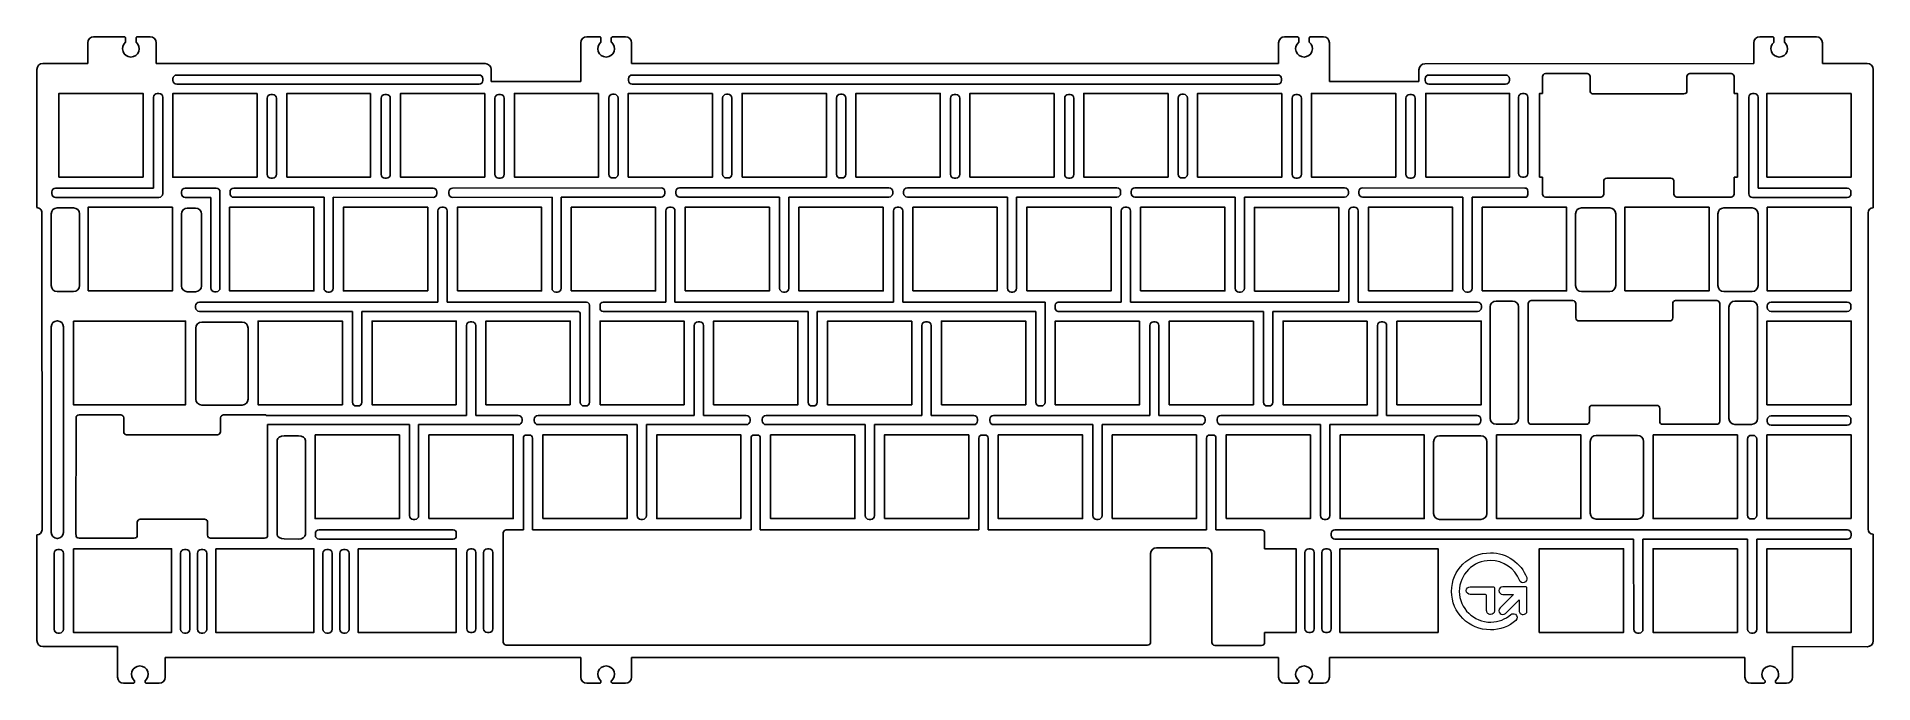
# Model space of a CAD drawing. Header units: millimetres. Extents: x 2212 to 2519, y 1522 to 1630.
import ezdxf

# ---------------------------------------------------------------- set-up
doc = ezdxf.new("R2010")
doc.units = ezdxf.units.MM
doc.layers.add('图层 1', color=7, linetype='Continuous', lineweight=0)

msp = doc.modelspace()

# ---------------------------------------------------------------- linework, layer by layer
at = {"color": 7, "true_color": 0xffffff}
for p, q in [((2220.77, 1628.93), (2220.77, 1625.44)), ((2232.25, 1625.42), (2232.25, 1628.93)), ((2303.25, 1628.93), (2303.25, 1622.41)), ((2311.75, 1625.42), (2311.75, 1628.93)), ((2420, 1628.93), (2420, 1625.42)), ((2428.5, 1622.41), (2428.5, 1628.93)), ((2499.5, 1628.93), (2499.5, 1625.42)), ((2510.97, 1625.44), (2510.97, 1628.93)), ((2220.77, 1625.44), (2213.27, 1625.44)), ((2287.27, 1625.42), (2232.25, 1625.42)), ((2420, 1625.42), (2311.75, 1625.42)), ((2499.5, 1625.42), (2444.47, 1625.4)), ((2518.47, 1625.44), (2510.97, 1625.44)), ((2212.27, 1624.43), (2212.25, 1601.33)), ((2235.03, 1622.61), (2235.03, 1622.89)), ((2235.66, 1623.52), (2286.24, 1623.52)), ((2286.87, 1622.89), (2286.87, 1622.61)), ((2288.27, 1622.44), (2288.27, 1624.42)), ((2303.25, 1622.41), (2288.27, 1622.44)), ((2311.25, 1622.61), (2311.25, 1622.89)), ((2311.88, 1623.52), (2419.87, 1623.52)), ((2420.5, 1622.89), (2420.5, 1622.61)), ((2443.45, 1622.41), (2428.5, 1622.41)), ((2443.47, 1624.4), (2443.45, 1622.41)), ((2444.52, 1622.61), (2444.52, 1622.89)), ((2445.15, 1623.52), (2457.97, 1623.52)), ((2458.6, 1622.89), (2458.6, 1622.61)), ((2464.14, 1620.43), (2464.14, 1623.27)), ((2464.64, 1623.77), (2471.6, 1623.77)), ((2472.1, 1623.27), (2472.1, 1623.25)), ((2472.11, 1623.16), (2472.11, 1620.77)), ((2488.31, 1620.86), (2488.31, 1623.27)), ((2488.81, 1623.77), (2495.68, 1623.77)), ((2496.18, 1623.27), (2496.18, 1623.25)), ((2496.18, 1623.16), (2496.18, 1620.43)), ((2519.47, 1601.31), (2519.47, 1624.43)), ((2231.79, 1604.58), (2231.79, 1619.8)), ((2232.42, 1620.43), (2232.7, 1620.43)), ((2233.34, 1619.81), (2233.33, 1603.67)), ((2286.24, 1621.98), (2235.66, 1621.98)), ((2250.8, 1606.9), (2250.8, 1619.63)), ((2251.43, 1620.26), (2251.71, 1620.26)), ((2252.35, 1619.63), (2252.35, 1606.9)), ((2269.85, 1606.9), (2269.85, 1619.63)), ((2270.48, 1620.26), (2270.76, 1620.26)), ((2271.4, 1619.63), (2271.4, 1606.9)), ((2288.89, 1606.9), (2288.89, 1619.63)), ((2289.52, 1620.26), (2289.81, 1620.26)), ((2290.44, 1619.63), (2290.44, 1606.9)), ((2307.95, 1606.92), (2307.95, 1619.65)), ((2308.58, 1620.29), (2308.86, 1620.29)), ((2309.5, 1619.65), (2309.5, 1606.92)), ((2419.87, 1621.98), (2311.88, 1621.98)), ((2326.98, 1606.92), (2326.98, 1619.65)), ((2327.62, 1620.29), (2327.9, 1620.29)), ((2328.53, 1619.65), (2328.53, 1606.92)), ((2346.05, 1606.92), (2346.05, 1619.65)), ((2346.68, 1620.29), (2346.96, 1620.29)), ((2347.6, 1619.65), (2347.6, 1606.92)), ((2365.1, 1606.9), (2365.1, 1619.63)), ((2365.73, 1620.26), (2366.01, 1620.26)), ((2366.65, 1619.63), (2366.65, 1606.9)), ((2384.21, 1606.9), (2384.21, 1619.63)), ((2384.84, 1620.26), (2385.13, 1620.26)), ((2385.76, 1619.63), (2385.76, 1606.9)), ((2403.18, 1606.92), (2403.18, 1619.66)), ((2403.82, 1620.29), (2404.1, 1620.29)), ((2404.73, 1619.66), (2404.73, 1606.92)), ((2422.25, 1606.9), (2422.25, 1619.63)), ((2422.88, 1620.26), (2423.16, 1620.26)), ((2423.8, 1619.63), (2423.8, 1606.9)), ((2441.3, 1606.9), (2441.3, 1619.63)), ((2441.93, 1620.26), (2442.21, 1620.26)), ((2442.85, 1619.63), (2442.85, 1606.9)), ((2457.97, 1621.98), (2445.15, 1621.98)), ((2460.15, 1607.06), (2460.15, 1619.8)), ((2460.78, 1620.43), (2461.07, 1620.43)), ((2461.7, 1619.8), (2461.7, 1607.06)), ((2472.6, 1620.36), (2487.81, 1620.36)), ((2498.65, 1603.65), (2498.65, 1619.8)), ((2499.28, 1620.43), (2499.57, 1620.43)), ((2500.2, 1619.8), (2500.2, 1604.56)), ((2214.78, 1603.67), (2214.78, 1603.95)), ((2215.41, 1604.58), (2231.79, 1604.58)), ((2236.45, 1603.67), (2236.45, 1603.95)), ((2237.08, 1604.58), (2241.89, 1604.58)), ((2241.99, 1604.59), (2242.27, 1604.59)), ((2242.9, 1603.96), (2242.9, 1603.95)), ((2242.9, 1603.95), (2242.9, 1603.66)), ((2244.58, 1603.69), (2244.58, 1603.97)), ((2245.21, 1604.6), (2278.57, 1604.58)), ((2251.71, 1606.26), (2251.43, 1606.26)), ((2270.76, 1606.26), (2270.48, 1606.26)), ((2279.2, 1603.95), (2279.2, 1603.67)), ((2281.17, 1603.67), (2281.17, 1603.95)), ((2281.81, 1604.58), (2316.69, 1604.64)), ((2289.81, 1606.26), (2289.52, 1606.26)), ((2308.86, 1606.29), (2308.58, 1606.29)), ((2317.32, 1604), (2317.32, 1603.72)), ((2319.16, 1603.72), (2319.16, 1604)), ((2319.79, 1604.64), (2354.82, 1604.64)), ((2327.9, 1606.29), (2327.62, 1606.29)), ((2346.96, 1606.29), (2346.68, 1606.29)), ((2355.45, 1604), (2355.45, 1603.72)), ((2357.26, 1603.72), (2357.26, 1604)), ((2357.89, 1604.64), (2392.94, 1604.64)), ((2366.01, 1606.26), (2365.73, 1606.26)), ((2385.13, 1606.26), (2384.84, 1606.26)), ((2393.57, 1604), (2393.57, 1603.72)), ((2395.33, 1603.72), (2395.33, 1604)), ((2395.96, 1604.64), (2431.04, 1604.64)), ((2404.1, 1606.29), (2403.82, 1606.29)), ((2423.16, 1606.26), (2422.88, 1606.26)), ((2431.68, 1604), (2431.68, 1603.72)), ((2433.41, 1603.72), (2433.41, 1604)), ((2434.04, 1604.64), (2461.2, 1604.6)), ((2442.21, 1606.26), (2441.93, 1606.26)), ((2461.07, 1606.43), (2460.78, 1606.43)), ((2464.14, 1603.69), (2464.14, 1606.43)), ((2474.38, 1605.75), (2474.38, 1603.59)), ((2485.64, 1606.25), (2474.88, 1606.25)), ((2486.14, 1603.69), (2486.14, 1605.84)), ((2496.18, 1606.43), (2496.18, 1603.59)), ((2500.2, 1604.56), (2515.12, 1604.56)), ((2515.75, 1603.93), (2515.75, 1603.65)), ((2232.7, 1603.04), (2215.41, 1603.03)), ((2215.67, 1601.28), (2218.4, 1601.28)), ((2241.36, 1603.03), (2237.08, 1603.03)), ((2237.44, 1601.26), (2238.82, 1601.26)), ((2241.36, 1587.89), (2241.36, 1603.03)), ((2242.9, 1603.66), (2242.9, 1587.89)), ((2260.31, 1603.05), (2245.21, 1603.05)), ((2260.31, 1587.83), (2260.31, 1603.05)), ((2278.57, 1603.03), (2261.85, 1603.05)), ((2261.85, 1603.05), (2261.85, 1587.83)), ((2279.37, 1585.51), (2279.37, 1600.77)), ((2280, 1601.4), (2280.28, 1601.4)), ((2280.91, 1600.77), (2280.91, 1585.51)), ((2298.45, 1603.05), (2281.81, 1603.03)), ((2298.45, 1587.83), (2298.45, 1603.05)), ((2316.69, 1603.09), (2300, 1603.05)), ((2300, 1603.05), (2300, 1587.83)), ((2317.48, 1585.51), (2317.48, 1600.77)), ((2318.1, 1601.4), (2318.39, 1601.4)), ((2319.02, 1600.77), (2319.02, 1585.51)), ((2336.53, 1603.05), (2319.79, 1603.09)), ((2336.53, 1587.83), (2336.53, 1603.05)), ((2354.82, 1603.09), (2338.07, 1603.05)), ((2338.07, 1603.05), (2338.07, 1587.83)), ((2355.57, 1585.51), (2355.57, 1600.77)), ((2356.2, 1601.4), (2356.48, 1601.4)), ((2357.11, 1600.77), (2357.11, 1585.51)), ((2374.63, 1603.05), (2357.89, 1603.09)), ((2374.63, 1587.83), (2374.63, 1603.05)), ((2392.94, 1603.09), (2376.17, 1603.05)), ((2376.17, 1603.05), (2376.17, 1587.83)), ((2393.68, 1585.51), (2393.68, 1600.77)), ((2394.3, 1601.4), (2394.59, 1601.4)), ((2395.22, 1600.77), (2395.22, 1585.51)), ((2412.73, 1603.05), (2395.96, 1603.09)), ((2412.73, 1587.83), (2412.73, 1603.05)), ((2431.04, 1603.09), (2414.27, 1603.05)), ((2414.27, 1603.05), (2414.27, 1587.83)), ((2431.77, 1585.51), (2431.77, 1600.77)), ((2432.4, 1601.4), (2432.68, 1601.4)), ((2433.31, 1600.77), (2433.31, 1585.51)), ((2450.83, 1603.06), (2434.04, 1603.09)), ((2450.83, 1587.83), (2450.83, 1603.06)), ((2461.2, 1603.05), (2452.37, 1603.06)), ((2452.37, 1603.06), (2452.37, 1587.83)), ((2464.14, 1603.59), (2464.14, 1603.61)), ((2473.88, 1603.09), (2464.64, 1603.09)), ((2465.24, 1603.4), (2465.24, 1603.43)), ((2470.67, 1601.28), (2475.39, 1601.28)), ((2486.14, 1603.59), (2486.14, 1603.61)), ((2495.68, 1603.09), (2486.64, 1603.09)), ((2494.48, 1601.28), (2499.2, 1601.28)), ((2515.12, 1603.02), (2499.28, 1603.02)), ((2213.12, 1600.46), (2213.14, 1547.43)), ((2214.67, 1588.28), (2214.67, 1600.28)), ((2219.4, 1600.28), (2219.4, 1588.28)), ((2236.44, 1588.26), (2236.44, 1600.25)), ((2239.82, 1600.25), (2239.82, 1588.26)), ((2469.67, 1588.28), (2469.67, 1600.28)), ((2476.39, 1600.28), (2476.39, 1588.28)), ((2493.48, 1588.28), (2493.48, 1600.28)), ((2500.2, 1600.28), (2500.2, 1588.28)), ((2518.61, 1547.53), (2518.6, 1600.44)), ((2218.4, 1587.28), (2215.67, 1587.28)), ((2238.82, 1587.26), (2237.44, 1587.26)), ((2239.45, 1585.51), (2279.37, 1585.51)), ((2242.27, 1587.26), (2241.99, 1587.26)), ((2261.22, 1587.2), (2260.94, 1587.2)), ((2280.91, 1585.51), (2304.22, 1585.51)), ((2299.36, 1587.2), (2299.08, 1587.2)), ((2317.48, 1585.51), (2306.99, 1585.51)), ((2319.02, 1585.51), (2355.57, 1585.51)), ((2337.44, 1587.2), (2337.16, 1587.2)), ((2357.11, 1585.51), (2380.92, 1585.51)), ((2375.54, 1587.2), (2375.26, 1587.2)), ((2380.92, 1585.51), (2380.92, 1568.76)), ((2393.68, 1585.51), (2383.14, 1585.51)), ((2395.22, 1585.51), (2431.77, 1585.51)), ((2413.64, 1587.2), (2413.36, 1587.2)), ((2433.31, 1585.51), (2453.29, 1585.51)), ((2451.74, 1587.2), (2451.46, 1587.2)), ((2456.38, 1585.7), (2459.14, 1585.7)), ((2462.26, 1585.76), (2469.22, 1585.76)), ((2475.39, 1587.28), (2470.67, 1587.28)), ((2486.42, 1585.76), (2493.29, 1585.76)), ((2499.2, 1587.28), (2494.48, 1587.28)), ((2496.34, 1585.67), (2499.11, 1585.67)), ((2502.38, 1585.51), (2515.12, 1585.51)), ((2215.67, 1582.37), (2215.72, 1582.37)), ((2238.82, 1584.6), (2238.82, 1584.88)), ((2265.08, 1583.97), (2239.45, 1583.97)), ((2265.08, 1568.76), (2265.08, 1583.97)), ((2302.68, 1583.97), (2266.62, 1583.97)), ((2266.62, 1583.97), (2266.62, 1568.76)), ((2303.18, 1568.76), (2303.18, 1583.47)), ((2304.72, 1585.01), (2304.72, 1568.76)), ((2306.49, 1585.01), (2306.49, 1584.47)), ((2341.28, 1583.97), (2306.99, 1583.97)), ((2341.28, 1568.76), (2341.28, 1583.97)), ((2379.38, 1583.97), (2342.82, 1583.97)), ((2342.82, 1583.97), (2342.82, 1568.76)), ((2379.38, 1568.76), (2379.38, 1583.97)), ((2382.64, 1585.01), (2382.64, 1584.47)), ((2417.48, 1583.97), (2383.14, 1583.97)), ((2417.48, 1568.76), (2417.48, 1583.97)), ((2453.29, 1583.97), (2419.02, 1583.97)), ((2419.02, 1583.97), (2419.02, 1568.76)), ((2453.92, 1584.88), (2453.92, 1584.6)), ((2455.38, 1566.07), (2455.38, 1584.7)), ((2460.14, 1584.7), (2460.14, 1566.07)), ((2461.76, 1565.57), (2461.76, 1585.26)), ((2469.72, 1585.26), (2469.72, 1582.86)), ((2470.22, 1582.36), (2485.42, 1582.36)), ((2485.92, 1582.86), (2485.92, 1585.26)), ((2493.79, 1585.26), (2493.79, 1565.57)), ((2495.34, 1566.04), (2495.34, 1584.67)), ((2500.11, 1584.67), (2500.11, 1566.04)), ((2501.75, 1584.6), (2501.75, 1584.88)), ((2515.12, 1583.97), (2502.38, 1583.97)), ((2515.75, 1584.88), (2515.75, 1584.6)), ((2214.67, 1546.98), (2214.67, 1581.37)), ((2216.72, 1581.37), (2216.72, 1546.98)), ((2238.86, 1569.29), (2238.86, 1581.17)), ((2239.86, 1582.17), (2246.61, 1582.17)), ((2247.61, 1581.17), (2247.61, 1569.29)), ((2284.13, 1566.55), (2284.13, 1581.58)), ((2284.76, 1582.21), (2285.04, 1582.21)), ((2285.68, 1581.58), (2285.68, 1566.55)), ((2322.24, 1566.55), (2322.24, 1581.58)), ((2322.87, 1582.21), (2323.15, 1582.21)), ((2323.78, 1581.58), (2323.78, 1566.55)), ((2360.32, 1566.55), (2360.32, 1581.58)), ((2360.95, 1582.21), (2361.24, 1582.21)), ((2361.87, 1581.58), (2361.87, 1566.55)), ((2398.44, 1566.55), (2398.44, 1581.58)), ((2399.07, 1582.21), (2399.35, 1582.21)), ((2399.98, 1581.58), (2399.98, 1566.55)), ((2436.52, 1566.55), (2436.52, 1581.58)), ((2437.15, 1582.21), (2437.44, 1582.21)), ((2438.07, 1581.58), (2438.07, 1566.55)), ((2246.61, 1568.29), (2239.86, 1568.29)), ((2266, 1568.13), (2265.71, 1568.13)), ((2304.1, 1568.13), (2303.81, 1568.13)), ((2342.2, 1568.13), (2341.91, 1568.13)), ((2380.3, 1568.13), (2380.01, 1568.13)), ((2418.4, 1568.13), (2418.11, 1568.13)), ((2471.99, 1567.73), (2471.99, 1565.57)), ((2483.26, 1568.23), (2472.49, 1568.23)), ((2483.76, 1565.57), (2483.76, 1567.73)), ((2218.81, 1546.64), (2218.83, 1566.16)), ((2219.33, 1566.66), (2226.3, 1566.66)), ((2226.8, 1566.16), (2226.8, 1566.08)), ((2226.8, 1566.05), (2226.8, 1563.67)), ((2242.98, 1563.81), (2243, 1566.16)), ((2243.5, 1566.66), (2250.37, 1566.66)), ((2250.67, 1566.55), (2284.13, 1566.55)), ((2274.6, 1565.01), (2250.87, 1565.01)), ((2250.87, 1565.01), (2250.87, 1546.5)), ((2274.6, 1549.79), (2274.6, 1565.01)), ((2292.8, 1565.01), (2276.14, 1565.01)), ((2276.14, 1565.01), (2276.14, 1549.79)), ((2285.68, 1566.55), (2292.8, 1566.55)), ((2293.43, 1565.92), (2293.43, 1565.64)), ((2295.48, 1565.64), (2295.48, 1565.92)), ((2296.12, 1566.55), (2322.24, 1566.55)), ((2312.7, 1565.01), (2296.12, 1565.01)), ((2312.7, 1549.79), (2312.7, 1565.01)), ((2330.94, 1565.01), (2314.24, 1565.01)), ((2314.24, 1565.01), (2314.24, 1549.79)), ((2323.78, 1566.55), (2330.94, 1566.55)), ((2331.57, 1565.92), (2331.57, 1565.64)), ((2333.62, 1565.64), (2333.62, 1565.92)), ((2334.26, 1566.55), (2360.32, 1566.55)), ((2350.86, 1565.01), (2334.26, 1565.01)), ((2350.86, 1549.79), (2350.86, 1565.01)), ((2369, 1565.01), (2352.4, 1565.01)), ((2352.4, 1565.01), (2352.4, 1549.79)), ((2361.87, 1566.55), (2369, 1566.55)), ((2369.63, 1565.92), (2369.63, 1565.64)), ((2371.68, 1565.64), (2371.68, 1565.92)), ((2372.32, 1566.55), (2398.44, 1566.55)), ((2388.91, 1565.01), (2372.32, 1565.01)), ((2388.91, 1549.79), (2388.91, 1565.01)), ((2407.06, 1565.01), (2390.46, 1565.01)), ((2390.46, 1565.01), (2390.46, 1549.79)), ((2399.98, 1566.55), (2407.06, 1566.55)), ((2407.7, 1565.92), (2407.7, 1565.64)), ((2409.71, 1565.64), (2409.71, 1565.92)), ((2410.34, 1566.55), (2436.52, 1566.55)), ((2427.01, 1565.01), (2410.34, 1565.01)), ((2427.01, 1549.79), (2427.01, 1565.01)), ((2453.2, 1565.01), (2428.56, 1565.01)), ((2428.56, 1565.01), (2428.56, 1549.79)), ((2438.07, 1566.55), (2453.2, 1566.55)), ((2453.84, 1565.92), (2453.84, 1565.64)), ((2459.14, 1565.07), (2456.38, 1565.07)), ((2471.49, 1565.07), (2462.26, 1565.07)), ((2493.29, 1565.07), (2484.26, 1565.07)), ((2499.11, 1565.04), (2496.34, 1565.04)), ((2501.75, 1565.55), (2501.75, 1565.83)), ((2502.38, 1566.46), (2515.12, 1566.46)), ((2515.12, 1564.92), (2502.38, 1564.92)), ((2515.75, 1565.83), (2515.75, 1565.55)), ((2227.28, 1563.31), (2242.48, 1563.31)), ((2252.46, 1546.65), (2252.46, 1562.39)), ((2253.66, 1563.16), (2256.02, 1563.14)), ((2257.19, 1562.37), (2257.19, 1546.63)), ((2445.92, 1550.16), (2445.92, 1562.16)), ((2446.92, 1563.16), (2453.85, 1563.16)), ((2454.85, 1562.16), (2454.85, 1550.16)), ((2472.13, 1550.2), (2472.13, 1562.2)), ((2473.13, 1563.2), (2480.06, 1563.2)), ((2481.06, 1562.2), (2481.06, 1550.2)), ((2498.44, 1549.85), (2498.44, 1562.59)), ((2499.07, 1563.22), (2499.36, 1563.22)), ((2499.99, 1562.59), (2499.99, 1549.85)), ((2229.06, 1548.67), (2229.06, 1546.5)), ((2240.33, 1549.17), (2229.56, 1549.17)), ((2240.81, 1546.64), (2240.81, 1548.8)), ((2275.51, 1549.15), (2275.23, 1549.15)), ((2313.61, 1549.15), (2313.33, 1549.15)), ((2351.77, 1549.15), (2351.49, 1549.15)), ((2389.83, 1549.15), (2389.54, 1549.15)), ((2427.93, 1549.15), (2427.64, 1549.15)), ((2453.85, 1549.16), (2446.92, 1549.16)), ((2480.06, 1549.2), (2473.13, 1549.2)), ((2499.36, 1549.22), (2499.07, 1549.22)), ((2212.26, 1546.56), (2212.27, 1528.88)), ((2215.72, 1545.98), (2215.67, 1545.98)), ((2218.83, 1546.5), (2218.83, 1546.51)), ((2228.56, 1546), (2219.33, 1546)), ((2240.83, 1546.5), (2240.83, 1546.51)), ((2250.37, 1546), (2241.33, 1546)), ((2256, 1545.87), (2253.63, 1545.88)), ((2258.86, 1546.5), (2258.86, 1546.78)), ((2259.49, 1547.41), (2276.9, 1547.39)), ((2276.9, 1545.86), (2259.49, 1545.87)), ((2282.43, 1546.89), (2282.43, 1546.36)), ((2293.65, 1547.39), (2290.8, 1547.39)), ((2428.8, 1546.49), (2428.8, 1546.77)), ((2429.43, 1547.4), (2515.16, 1547.39)), ((2479.39, 1545.85), (2429.43, 1545.86)), ((2479.41, 1530.76), (2479.39, 1545.85)), ((2498.44, 1545.85), (2480.94, 1545.85)), ((2480.94, 1545.85), (2480.95, 1530.76)), ((2498.46, 1530.76), (2498.44, 1545.85)), ((2515.16, 1545.84), (2499.99, 1545.84)), ((2499.99, 1545.84), (2500, 1530.76)), ((2515.79, 1546.76), (2515.79, 1546.47)), ((2519.47, 1528.84), (2519.48, 1546.66)), ((2215.16, 1530.76), (2215.16, 1543.49)), ((2215.79, 1544.13), (2216.07, 1544.13)), ((2216.7, 1543.49), (2216.7, 1530.76)), ((2236.31, 1530.76), (2236.31, 1543.49)), ((2236.94, 1544.13), (2237.22, 1544.13)), ((2237.85, 1543.49), (2237.85, 1530.76)), ((2239.14, 1530.76), (2239.14, 1543.49)), ((2239.77, 1544.13), (2240.06, 1544.13)), ((2240.69, 1543.49), (2240.69, 1530.76)), ((2260.12, 1530.76), (2260.12, 1543.49)), ((2260.75, 1544.13), (2261.04, 1544.13)), ((2261.67, 1543.49), (2261.67, 1530.76)), ((2262.96, 1530.76), (2262.96, 1543.49)), ((2263.59, 1544.13), (2263.87, 1544.13)), ((2264.5, 1543.49), (2264.5, 1530.76)), ((2284.18, 1530.86), (2284.18, 1543.6)), ((2284.81, 1544.23), (2285.09, 1544.23)), ((2285.72, 1543.6), (2285.72, 1530.86)), ((2287.01, 1530.86), (2287.01, 1543.6)), ((2287.64, 1544.23), (2287.92, 1544.23)), ((2288.55, 1543.6), (2288.55, 1530.86)), ((2424.4, 1530.86), (2424.4, 1543.6)), ((2425.03, 1544.23), (2425.32, 1544.23)), ((2425.95, 1543.6), (2425.95, 1530.86)), ((2427.24, 1530.86), (2427.24, 1543.6)), ((2427.87, 1544.23), (2428.15, 1544.23)), ((2428.78, 1543.6), (2428.78, 1530.86)), ((2216.07, 1530.13), (2215.79, 1530.13)), ((2237.22, 1530.13), (2236.94, 1530.13)), ((2240.06, 1530.13), (2239.77, 1530.13)), ((2261.04, 1530.13), (2260.75, 1530.13)), ((2263.87, 1530.13), (2263.59, 1530.13)), ((2285.09, 1530.23), (2284.81, 1530.23)), ((2287.92, 1530.23), (2287.64, 1530.23)), ((2425.32, 1530.23), (2425.03, 1530.23)), ((2428.15, 1530.23), (2427.87, 1530.23)), ((2480.32, 1530.13), (2480.04, 1530.13)), ((2499.37, 1530.13), (2499.09, 1530.13)), ((2213.27, 1527.88), (2225.77, 1527.88)), ((2225.77, 1527.88), (2225.77, 1522.73)), ((2505.97, 1527.89), (2518.47, 1527.84)), ((2505.97, 1522.73), (2505.97, 1527.89)), ((2233.73, 1526.03), (2303.25, 1526.03)), ((2233.75, 1522.73), (2233.73, 1526.03)), ((2303.25, 1526.03), (2303.25, 1522.73)), ((2311.75, 1526.04), (2420, 1526.04)), ((2311.75, 1522.73), (2311.75, 1526.04)), ((2420, 1526.04), (2420, 1522.73)), ((2428.5, 1526.04), (2498, 1526.03)), ((2428.5, 1522.73), (2428.5, 1526.04)), ((2498, 1526.03), (2498, 1522.73))]:
    msp.add_line(p, q, dxfattribs=at)
at = {"color": 7, "linetype": 'Continuous', "true_color": 0xffffff}
for p, q in [((2461.7, 1604.1), (2461.7, 1603.55)), ((2281.93, 1547.39), (2276.9, 1547.39)), ((2276.9, 1545.86), (2281.93, 1545.86)), ((2290.3, 1546.89), (2290.3, 1528.62)), ((2409.51, 1547.39), (2417.16, 1547.39)), ((2417.66, 1546.89), (2417.66, 1544.23)), ((2398.59, 1528.62), (2398.59, 1543.42)), ((2407.82, 1544.42), (2399.59, 1544.42)), ((2408.82, 1528.56), (2408.82, 1543.42)), ((2417.66, 1530.23), (2417.66, 1528.56)), ((2409.32, 1528.06), (2417.15, 1528.06))]:
    msp.add_line(p, q, dxfattribs=at)
msp.add_line((2290.8, 1528.12), (2398.09, 1528.12))
at = {"color": 7, "true_color": 0xffffff}
for points in [[(2227.12, 1629.01), (2227.12, 1629.68, 0.414214), (2226.87, 1629.93), (2221.77, 1629.93)], [(2231.25, 1629.93), (2229.12, 1629.93, 0.414214), (2228.87, 1629.68), (2228.87, 1629.01)], [(2306.62, 1629.01), (2306.62, 1629.68, 0.414214), (2306.37, 1629.93), (2304.25, 1629.93)], [(2310.75, 1629.93), (2308.62, 1629.93, 0.414214), (2308.37, 1629.68), (2308.37, 1629.01)], [(2423.37, 1629.01), (2423.37, 1629.68, 0.414217), (2423.12, 1629.93), (2421, 1629.93)], [(2427.5, 1629.93), (2425.37, 1629.93, 0.414214), (2425.12, 1629.68), (2425.12, 1629.01)], [(2502.87, 1629.01), (2502.87, 1629.68, 0.414214), (2502.62, 1629.93), (2500.5, 1629.93)], [(2509.97, 1629.93), (2504.87, 1629.93, 0.414214), (2504.62, 1629.68), (2504.62, 1629.01)], [(2226.77, 1521.73), (2228.37, 1521.73, 0.414214), (2228.62, 1521.98), (2228.62, 1522.14)], [(2230.37, 1522.14), (2230.37, 1521.98, 0.414214), (2230.62, 1521.73), (2232.75, 1521.73)], [(2304.25, 1521.73), (2306.37, 1521.73, 0.414214), (2306.62, 1521.98), (2306.62, 1522.14)], [(2308.37, 1522.14), (2308.37, 1521.98, 0.414214), (2308.62, 1521.73), (2310.75, 1521.73)], [(2421, 1521.73), (2423.12, 1521.73, 0.414214), (2423.37, 1521.98), (2423.37, 1522.14)], [(2425.12, 1522.14), (2425.12, 1521.98, 0.414214), (2425.37, 1521.73), (2427.5, 1521.73)], [(2499, 1521.73), (2501.12, 1521.73, 0.414214), (2501.37, 1521.98), (2501.37, 1522.14)], [(2503.12, 1522.14), (2503.12, 1521.98, 0.414214), (2503.37, 1521.73), (2504.97, 1521.73)]]:
    msp.add_lwpolyline(points, format="xyb", dxfattribs=at)
for points in [[(2230.05, 1606.43), (2230.05, 1620.43), (2215.95, 1620.43), (2215.95, 1606.43)], [(2249.02, 1606.44), (2249.1, 1606.44), (2249.1, 1620.42), (2235.05, 1620.42), (2235.05, 1620.4), (2235, 1620.4), (2235, 1606.42), (2249.02, 1606.42)], [(2268.1, 1620.43), (2254.1, 1620.43), (2254.1, 1606.43), (2268.1, 1606.43)], [(2287.2, 1606.43), (2287.2, 1620.42), (2273.1, 1620.42), (2273.1, 1606.43)], [(2306.25, 1620.43), (2292.15, 1620.43), (2292.15, 1606.43), (2306.25, 1606.43)], [(2325.3, 1620.43), (2311.2, 1620.43), (2311.2, 1606.43), (2325.3, 1606.43)], [(2330.25, 1606.43), (2344.35, 1606.43), (2344.35, 1620.43), (2330.25, 1620.43)], [(2363.4, 1606.43), (2363.4, 1620.43), (2349.3, 1620.43), (2349.3, 1606.43)], [(2382.45, 1620.43), (2368.35, 1620.43), (2368.35, 1606.43), (2382.45, 1606.43)], [(2401.5, 1620.43), (2387.4, 1620.43), (2387.4, 1606.43), (2401.5, 1606.43)], [(2420.55, 1620.43), (2406.45, 1620.43), (2406.45, 1606.43), (2420.55, 1606.43)], [(2439.6, 1606.43), (2439.6, 1620.43), (2425.5, 1620.43), (2425.5, 1606.43)], [(2444.6, 1606.43), (2458.65, 1606.43), (2458.65, 1620.43), (2444.6, 1620.43)], [(2515.8, 1620.43), (2501.7, 1620.43), (2501.7, 1606.43), (2515.8, 1606.43)], [(2220.84, 1587.38), (2234.94, 1587.38), (2234.94, 1601.38), (2220.84, 1601.38)], [(2244.51, 1601.38), (2244.51, 1587.38), (2258.61, 1587.38), (2258.61, 1601.38)], [(2277.66, 1587.38), (2277.66, 1601.38), (2263.56, 1601.38), (2263.56, 1587.38)], [(2282.61, 1587.38), (2296.71, 1587.38), (2296.71, 1601.38), (2282.61, 1601.38)], [(2301.66, 1587.38), (2315.76, 1587.38), (2315.76, 1601.38), (2301.66, 1601.38)], [(2320.71, 1587.38), (2334.81, 1587.38), (2334.81, 1601.38), (2320.71, 1601.38)], [(2353.86, 1601.38), (2339.76, 1601.38), (2339.76, 1587.38), (2353.86, 1587.38)], [(2358.81, 1587.38), (2372.91, 1587.38), (2372.91, 1601.38), (2358.81, 1601.38)], [(2377.86, 1587.38), (2391.96, 1587.38), (2391.96, 1601.38), (2377.86, 1601.38)], [(2396.91, 1587.38), (2411.01, 1587.38), (2411.01, 1601.38), (2396.91, 1601.38)], [(2415.96, 1587.36), (2430.06, 1587.36), (2430.06, 1601.36), (2415.96, 1601.36)], [(2435.01, 1587.38), (2449.11, 1587.38), (2449.11, 1601.38), (2435.01, 1601.38)], [(2454.06, 1587.38), (2468.16, 1587.38), (2468.16, 1601.38), (2454.06, 1601.38)], [(2477.9, 1587.38), (2492, 1587.38), (2492, 1601.38), (2477.9, 1601.38)], [(2515.8, 1587.38), (2515.8, 1601.38), (2501.75, 1601.38), (2501.75, 1587.38)], [(2218.39, 1582.33), (2218.39, 1568.33), (2237.14, 1568.33), (2237.14, 1582.33)], [(2263.39, 1568.33), (2263.39, 1582.33), (2249.29, 1582.33), (2249.29, 1568.33)], [(2282.44, 1568.33), (2282.44, 1582.33), (2268.34, 1582.33), (2268.34, 1568.33)], [(2301.49, 1568.33), (2301.49, 1582.33), (2287.39, 1582.33), (2287.39, 1568.33)], [(2306.49, 1568.33), (2320.54, 1568.33), (2320.54, 1582.33), (2306.49, 1582.33)], [(2325.49, 1568.33), (2339.59, 1568.33), (2339.59, 1582.33), (2325.49, 1582.33)], [(2358.64, 1582.33), (2344.54, 1582.33), (2344.54, 1568.33), (2358.64, 1568.33)], [(2363.59, 1568.33), (2377.69, 1568.33), (2377.69, 1582.33), (2363.59, 1582.33)], [(2396.74, 1582.33), (2382.64, 1582.33), (2382.64, 1568.33), (2396.74, 1568.33)], [(2415.79, 1582.33), (2401.69, 1582.33), (2401.69, 1568.33), (2415.79, 1568.33)], [(2434.84, 1582.33), (2420.74, 1582.33), (2420.74, 1568.33), (2434.84, 1568.33)], [(2439.79, 1582.33), (2439.79, 1568.33), (2453.89, 1568.33), (2453.89, 1582.33)], [(2515.79, 1568.33), (2515.79, 1582.33), (2501.69, 1582.33), (2501.69, 1568.33)], [(2258.81, 1563.28), (2258.81, 1549.28), (2272.91, 1549.28), (2272.91, 1563.28)], [(2277.86, 1549.28), (2291.96, 1549.28), (2291.96, 1563.28), (2277.86, 1563.28)], [(2296.91, 1549.28), (2311.01, 1549.28), (2311.01, 1563.28), (2296.91, 1563.28)], [(2330.06, 1549.28), (2330.06, 1563.28), (2315.96, 1563.28), (2315.96, 1549.28)], [(2349.11, 1563.28), (2335.01, 1563.28), (2335.01, 1549.28), (2349.11, 1549.28)], [(2354.06, 1549.28), (2368.16, 1549.28), (2368.16, 1563.28), (2354.06, 1563.28)], [(2373.11, 1563.28), (2373.11, 1549.28), (2387.21, 1549.28), (2387.21, 1563.28)], [(2392.16, 1549.28), (2406.26, 1549.28), (2406.26, 1563.28), (2392.16, 1563.28)], [(2411.21, 1549.28), (2425.31, 1549.28), (2425.31, 1563.28), (2411.21, 1563.28)], [(2430.27, 1563.28), (2430.27, 1549.28), (2444.37, 1549.28), (2444.37, 1563.28)], [(2456.47, 1563.28), (2456.47, 1549.28), (2470.57, 1549.28), (2470.57, 1563.28)], [(2482.65, 1563.28), (2482.65, 1549.28), (2496.75, 1549.28), (2496.75, 1563.28)], [(2515.8, 1549.28), (2515.8, 1563.28), (2501.7, 1563.28), (2501.7, 1549.28)], [(2218.38, 1544.23), (2218.38, 1530.23), (2234.81, 1530.23), (2234.81, 1544.23)], [(2242.19, 1544.23), (2242.19, 1530.23), (2258.62, 1530.23), (2258.62, 1544.23)], [(2266, 1544.23), (2266, 1530.23), (2282.43, 1530.23), (2282.43, 1544.23)], [(2430.26, 1544.23), (2430.26, 1530.23), (2446.69, 1530.23), (2446.69, 1544.23)], [(2463.61, 1530.23), (2477.71, 1530.23), (2477.71, 1544.23), (2463.61, 1544.23)], [(2496.75, 1544.23), (2482.65, 1544.23), (2482.65, 1530.23), (2496.75, 1530.23)], [(2501.7, 1530.23), (2515.8, 1530.23), (2515.8, 1544.23), (2501.7, 1544.23)]]:
    msp.add_lwpolyline(points, close=True, dxfattribs=at)
for points in [[(2464.14, 1620.43), (2463.65, 1620.43), (2463.65, 1606.43), (2464.14, 1606.43)], [(2496.18, 1606.43), (2496.76, 1606.43), (2496.76, 1620.43), (2496.18, 1620.43)], [(2408.82, 1543.42), (2408.82, 1530.23)], [(2417.66, 1530.23), (2422.92, 1530.23), (2422.92, 1544.23), (2417.66, 1544.23)]]:
    msp.add_lwpolyline(points, dxfattribs=at)
at = {"color": 7, "linetype": 'Continuous', "true_color": 0xffffff}
for points in [[(2295.19, 1547.39), (2295.19, 1562.76, 0.414214), (2294.69, 1563.26), (2294.15, 1563.26, 0.414214), (2293.65, 1562.76), (2293.65, 1547.39)], [(2333.29, 1547.39), (2333.29, 1562.76, 0.414214), (2332.79, 1563.26), (2332.25, 1563.26, 0.414214), (2331.75, 1562.76), (2331.75, 1547.39)], [(2371.41, 1547.39), (2371.41, 1562.76, 0.414214), (2370.91, 1563.26), (2370.36, 1563.26, 0.414214), (2369.86, 1562.76), (2369.86, 1547.39)], [(2409.51, 1547.39), (2409.51, 1562.76, 0.414214), (2409.01, 1563.26), (2408.46, 1563.26, 0.414214), (2407.96, 1562.76), (2407.96, 1547.39)]]:
    msp.add_lwpolyline(points, format="xyb", dxfattribs=at)
for points in [[(2295.19, 1547.39), (2331.75, 1547.39)], [(2333.29, 1547.39), (2369.86, 1547.39)], [(2371.41, 1547.39), (2407.96, 1547.39)]]:
    msp.add_lwpolyline(points, dxfattribs=at)
at = {"color": 7, "true_color": 0xffffff}
for centre, radius, start, end in [((2228, 1627.93), 1.4, 128.7947, 51.1836), ((2307.5, 1627.93), 1.4, 128.7947, 51.1836), ((2307.5, 1627.93), 1.4, 128.7947, 51.1836), ((2424.25, 1627.93), 1.4, 128.7947, 51.1836), ((2424.25, 1627.93), 1.4, 128.7947, 51.1836), ((2503.75, 1627.93), 1.4, 128.7947, 51.1836), ((2503.75, 1627.93), 1.4, 128.7947, 51.1836), ((2304.22, 1585.01), 0.5, 360, 90), ((2306.99, 1585.01), 0.5, 90, 180), ((2383.14, 1585.01), 0.5, 90, 180), ((2302.68, 1583.47), 0.5, 360, 90), ((2306.99, 1584.47), 0.5, 180, 270), ((2383.14, 1584.47), 0.5, 180, 270), ((2281.93, 1546.89), 0.5, 0, 90), ((2281.93, 1546.36), 0.5, 270, 0), ((2290.8, 1546.89), 0.5, 90, 180), ((2229.5, 1523.23), 1.4, 308.729, 231.2098), ((2307.5, 1523.23), 1.4, 308.729, 231.2098), ((2424.25, 1523.23), 1.4, 308.729, 231.2098), ((2502.25, 1523.23), 1.4, 308.729, 231.2098)]:
    msp.add_arc(centre, radius, start, end, dxfattribs=at)
at = {"color": 7, "linetype": 'Continuous', "true_color": 0xffffff}
for centre, radius, start, end in [((2461.2, 1604.1), 0.5, 0, 89.919), ((2461.2, 1603.55), 0.5, 269.9678, 0), ((2417.16, 1546.89), 0.5, 0, 90), ((2399.59, 1543.42), 1, 90, 180), ((2407.82, 1543.42), 1, 0, 90)]:
    msp.add_arc(centre, radius, start, end, dxfattribs=at)
at = {"color": 7, "true_color": 0xffffff}
for points in [[(2221.77, 1629.93), (2221.22, 1629.93), (2220.77, 1629.48), (2220.77, 1628.93)], [(2232.25, 1628.93), (2232.25, 1629.48), (2231.8, 1629.93), (2231.25, 1629.93)], [(2304.25, 1629.93), (2303.7, 1629.93), (2303.25, 1629.48), (2303.25, 1628.93)], [(2311.75, 1628.93), (2311.75, 1629.48), (2311.3, 1629.93), (2310.75, 1629.93)], [(2421, 1629.93), (2420.45, 1629.93), (2420, 1629.48), (2420, 1628.93)], [(2428.5, 1628.93), (2428.5, 1629.48), (2428.05, 1629.93), (2427.5, 1629.93)], [(2500.5, 1629.93), (2499.94, 1629.93), (2499.5, 1629.48), (2499.5, 1628.93)], [(2510.97, 1628.93), (2510.97, 1629.48), (2510.52, 1629.93), (2509.97, 1629.93)], [(2213.27, 1625.44), (2212.72, 1625.44), (2212.27, 1624.99), (2212.27, 1624.43)], [(2288.27, 1624.42), (2288.27, 1624.97), (2287.83, 1625.42), (2287.27, 1625.42)], [(2444.47, 1625.4), (2443.92, 1625.4), (2443.47, 1624.95), (2443.47, 1624.4)], [(2519.47, 1624.43), (2519.47, 1624.99), (2519.03, 1625.44), (2518.47, 1625.44)], [(2235.03, 1622.89), (2235.03, 1623.24), (2235.32, 1623.52), (2235.66, 1623.52)], [(2235.66, 1621.98), (2235.32, 1621.98), (2235.03, 1622.26), (2235.03, 1622.61)], [(2286.24, 1623.52), (2286.59, 1623.52), (2286.87, 1623.24), (2286.87, 1622.89)], [(2286.87, 1622.61), (2286.87, 1622.26), (2286.59, 1621.98), (2286.24, 1621.98)], [(2311.25, 1622.89), (2311.25, 1623.24), (2311.53, 1623.52), (2311.88, 1623.52)], [(2311.88, 1621.98), (2311.53, 1621.98), (2311.25, 1622.26), (2311.25, 1622.61)], [(2419.87, 1623.52), (2420.21, 1623.52), (2420.5, 1623.24), (2420.5, 1622.89)], [(2420.5, 1622.61), (2420.5, 1622.26), (2420.21, 1621.98), (2419.87, 1621.98)], [(2444.52, 1622.89), (2444.52, 1623.24), (2444.8, 1623.52), (2445.15, 1623.52)], [(2445.15, 1621.98), (2444.8, 1621.98), (2444.52, 1622.26), (2444.52, 1622.61)], [(2457.97, 1623.52), (2458.31, 1623.52), (2458.6, 1623.24), (2458.6, 1622.89)], [(2458.6, 1622.61), (2458.6, 1622.26), (2458.31, 1621.98), (2457.97, 1621.98)], [(2464.14, 1623.27), (2464.14, 1623.54), (2464.36, 1623.77), (2464.64, 1623.77)], [(2471.6, 1623.77), (2471.88, 1623.77), (2472.1, 1623.54), (2472.1, 1623.27)], [(2472.1, 1623.25), (2472.11, 1623.22), (2472.11, 1623.19), (2472.11, 1623.16)], [(2488.31, 1623.27), (2488.31, 1623.54), (2488.53, 1623.77), (2488.81, 1623.77)], [(2495.68, 1623.77), (2495.95, 1623.77), (2496.18, 1623.54), (2496.18, 1623.27)], [(2496.18, 1623.25), (2496.18, 1623.22), (2496.18, 1623.19), (2496.18, 1623.16)], [(2231.79, 1619.8), (2231.79, 1620.14), (2232.08, 1620.43), (2232.42, 1620.43)], [(2232.7, 1620.43), (2233.05, 1620.43), (2233.34, 1620.14), (2233.34, 1619.8)], [(2250.8, 1619.63), (2250.8, 1619.98), (2251.08, 1620.26), (2251.43, 1620.26)], [(2251.71, 1620.26), (2252.06, 1620.26), (2252.35, 1619.98), (2252.35, 1619.63)], [(2269.85, 1619.63), (2269.85, 1619.98), (2270.13, 1620.26), (2270.48, 1620.26)], [(2270.76, 1620.26), (2271.11, 1620.26), (2271.4, 1619.98), (2271.4, 1619.63)], [(2288.89, 1619.63), (2288.89, 1619.98), (2289.18, 1620.26), (2289.52, 1620.26)], [(2289.81, 1620.26), (2290.15, 1620.26), (2290.44, 1619.98), (2290.44, 1619.63)], [(2307.95, 1619.65), (2307.95, 1620), (2308.23, 1620.29), (2308.58, 1620.29)], [(2308.86, 1620.29), (2309.21, 1620.29), (2309.5, 1620), (2309.5, 1619.65)], [(2326.98, 1619.65), (2326.98, 1620), (2327.27, 1620.29), (2327.62, 1620.29)], [(2327.9, 1620.29), (2328.25, 1620.29), (2328.53, 1620), (2328.53, 1619.65)], [(2346.05, 1619.65), (2346.05, 1620), (2346.33, 1620.29), (2346.68, 1620.29)], [(2346.96, 1620.29), (2347.31, 1620.29), (2347.6, 1620), (2347.6, 1619.65)], [(2365.1, 1619.63), (2365.1, 1619.98), (2365.38, 1620.26), (2365.73, 1620.26)], [(2366.01, 1620.26), (2366.36, 1620.26), (2366.65, 1619.98), (2366.65, 1619.63)], [(2384.21, 1619.63), (2384.21, 1619.98), (2384.5, 1620.26), (2384.84, 1620.26)], [(2385.13, 1620.26), (2385.47, 1620.26), (2385.76, 1619.98), (2385.76, 1619.63)], [(2403.18, 1619.66), (2403.18, 1620), (2403.47, 1620.29), (2403.82, 1620.29)], [(2404.1, 1620.29), (2404.45, 1620.29), (2404.73, 1620), (2404.73, 1619.66)], [(2422.25, 1619.63), (2422.25, 1619.98), (2422.53, 1620.26), (2422.88, 1620.26)], [(2423.16, 1620.26), (2423.51, 1620.26), (2423.8, 1619.98), (2423.8, 1619.63)], [(2441.3, 1619.63), (2441.3, 1619.98), (2441.58, 1620.26), (2441.93, 1620.26)], [(2442.21, 1620.26), (2442.56, 1620.26), (2442.85, 1619.98), (2442.85, 1619.63)], [(2460.15, 1619.8), (2460.15, 1620.14), (2460.44, 1620.43), (2460.78, 1620.43)], [(2461.07, 1620.43), (2461.41, 1620.43), (2461.7, 1620.14), (2461.7, 1619.8)], [(2472.11, 1620.77), (2472.15, 1620.54), (2472.36, 1620.36), (2472.6, 1620.36)], [(2487.81, 1620.36), (2488.08, 1620.36), (2488.31, 1620.58), (2488.31, 1620.86)], [(2498.65, 1619.8), (2498.65, 1620.14), (2498.94, 1620.43), (2499.28, 1620.43)], [(2499.57, 1620.43), (2499.91, 1620.43), (2500.2, 1620.14), (2500.2, 1619.8)], [(2251.43, 1606.26), (2251.08, 1606.26), (2250.8, 1606.55), (2250.8, 1606.9)], [(2252.35, 1606.9), (2252.35, 1606.55), (2252.06, 1606.26), (2251.71, 1606.26)], [(2270.48, 1606.26), (2270.13, 1606.26), (2269.85, 1606.55), (2269.85, 1606.9)], [(2271.4, 1606.9), (2271.4, 1606.55), (2271.11, 1606.26), (2270.76, 1606.26)], [(2289.52, 1606.26), (2289.18, 1606.26), (2288.89, 1606.55), (2288.89, 1606.9)], [(2290.44, 1606.9), (2290.44, 1606.55), (2290.15, 1606.26), (2289.81, 1606.26)], [(2308.58, 1606.29), (2308.23, 1606.29), (2307.95, 1606.57), (2307.95, 1606.92)], [(2309.5, 1606.92), (2309.5, 1606.57), (2309.21, 1606.29), (2308.86, 1606.29)], [(2327.62, 1606.29), (2327.27, 1606.29), (2326.98, 1606.57), (2326.98, 1606.92)], [(2328.53, 1606.92), (2328.53, 1606.57), (2328.25, 1606.29), (2327.9, 1606.29)], [(2346.68, 1606.29), (2346.33, 1606.29), (2346.05, 1606.57), (2346.05, 1606.92)], [(2347.6, 1606.92), (2347.6, 1606.57), (2347.31, 1606.29), (2346.96, 1606.29)], [(2365.73, 1606.26), (2365.38, 1606.26), (2365.1, 1606.55), (2365.1, 1606.9)], [(2366.65, 1606.9), (2366.65, 1606.55), (2366.36, 1606.26), (2366.01, 1606.26)], [(2384.84, 1606.26), (2384.5, 1606.26), (2384.21, 1606.55), (2384.21, 1606.9)], [(2385.76, 1606.9), (2385.76, 1606.55), (2385.47, 1606.26), (2385.13, 1606.26)], [(2403.82, 1606.29), (2403.47, 1606.29), (2403.18, 1606.57), (2403.18, 1606.92)], [(2404.73, 1606.92), (2404.73, 1606.57), (2404.45, 1606.29), (2404.1, 1606.29)], [(2422.88, 1606.26), (2422.53, 1606.26), (2422.25, 1606.55), (2422.25, 1606.9)], [(2423.8, 1606.9), (2423.8, 1606.55), (2423.51, 1606.26), (2423.16, 1606.26)], [(2441.93, 1606.26), (2441.58, 1606.26), (2441.3, 1606.55), (2441.3, 1606.9)], [(2442.85, 1606.9), (2442.85, 1606.55), (2442.56, 1606.26), (2442.21, 1606.26)], [(2460.78, 1606.43), (2460.44, 1606.43), (2460.15, 1606.71), (2460.15, 1607.06)], [(2461.7, 1607.06), (2461.7, 1606.71), (2461.41, 1606.43), (2461.07, 1606.43)], [(2214.78, 1603.95), (2214.78, 1604.3), (2215.06, 1604.58), (2215.41, 1604.58)], [(2236.45, 1603.95), (2236.45, 1604.3), (2236.73, 1604.58), (2237.08, 1604.58)], [(2241.89, 1604.58), (2241.92, 1604.58), (2241.95, 1604.59), (2241.99, 1604.59)], [(2242.27, 1604.59), (2242.62, 1604.59), (2242.9, 1604.3), (2242.9, 1603.96)], [(2244.58, 1603.97), (2244.58, 1604.32), (2244.86, 1604.6), (2245.21, 1604.6)], [(2278.57, 1604.58), (2278.91, 1604.58), (2279.2, 1604.3), (2279.2, 1603.95)], [(2281.17, 1603.95), (2281.17, 1604.3), (2281.46, 1604.58), (2281.81, 1604.58)], [(2316.69, 1604.64), (2317.04, 1604.64), (2317.32, 1604.35), (2317.32, 1604)], [(2319.16, 1604), (2319.16, 1604.35), (2319.44, 1604.64), (2319.79, 1604.64)], [(2354.82, 1604.64), (2355.16, 1604.64), (2355.45, 1604.35), (2355.45, 1604)], [(2357.26, 1604), (2357.26, 1604.35), (2357.54, 1604.64), (2357.89, 1604.64)], [(2392.94, 1604.64), (2393.29, 1604.64), (2393.57, 1604.35), (2393.57, 1604)], [(2395.33, 1604), (2395.33, 1604.35), (2395.61, 1604.64), (2395.96, 1604.64)], [(2431.04, 1604.64), (2431.39, 1604.64), (2431.68, 1604.35), (2431.68, 1604)], [(2433.41, 1604), (2433.41, 1604.35), (2433.69, 1604.64), (2434.04, 1604.64)], [(2474.88, 1606.25), (2474.6, 1606.25), (2474.38, 1606.03), (2474.38, 1605.75)], [(2486.14, 1605.84), (2486.1, 1606.07), (2485.89, 1606.25), (2485.64, 1606.25)], [(2498.65, 1603.93), (2498.65, 1603.93), (2498.65, 1603.93), (2498.65, 1603.93)], [(2515.12, 1604.56), (2515.46, 1604.56), (2515.75, 1604.28), (2515.75, 1603.93)], [(2214.67, 1600.28), (2214.67, 1600.83), (2215.12, 1601.28), (2215.67, 1601.28)], [(2215.41, 1603.03), (2215.06, 1603.03), (2214.78, 1603.32), (2214.78, 1603.67)], [(2218.4, 1601.28), (2218.95, 1601.28), (2219.4, 1600.83), (2219.4, 1600.28)], [(2233.33, 1603.67), (2233.33, 1603.32), (2233.05, 1603.04), (2232.7, 1603.04)], [(2236.44, 1600.25), (2236.44, 1600.81), (2236.89, 1601.26), (2237.44, 1601.26)], [(2237.08, 1603.03), (2236.73, 1603.03), (2236.45, 1603.32), (2236.45, 1603.67)], [(2238.82, 1601.26), (2239.37, 1601.26), (2239.82, 1600.81), (2239.82, 1600.25)], [(2245.21, 1603.05), (2244.86, 1603.05), (2244.58, 1603.34), (2244.58, 1603.69)], [(2279.2, 1603.67), (2279.2, 1603.32), (2278.91, 1603.03), (2278.57, 1603.03)], [(2279.37, 1600.77), (2279.37, 1601.12), (2279.65, 1601.4), (2280, 1601.4)], [(2280.28, 1601.4), (2280.63, 1601.4), (2280.91, 1601.12), (2280.91, 1600.77)], [(2281.81, 1603.03), (2281.46, 1603.03), (2281.17, 1603.32), (2281.17, 1603.67)], [(2317.32, 1603.72), (2317.32, 1603.38), (2317.04, 1603.09), (2316.69, 1603.09)], [(2317.48, 1600.77), (2317.48, 1601.12), (2317.76, 1601.4), (2318.1, 1601.4)], [(2318.39, 1601.4), (2318.74, 1601.4), (2319.02, 1601.12), (2319.02, 1600.77)], [(2319.79, 1603.09), (2319.44, 1603.09), (2319.16, 1603.38), (2319.16, 1603.72)], [(2355.45, 1603.72), (2355.45, 1603.38), (2355.16, 1603.09), (2354.82, 1603.09)], [(2355.57, 1600.77), (2355.57, 1601.12), (2355.85, 1601.4), (2356.2, 1601.4)], [(2356.48, 1601.4), (2356.83, 1601.4), (2357.11, 1601.12), (2357.11, 1600.77)], [(2357.89, 1603.09), (2357.54, 1603.09), (2357.26, 1603.38), (2357.26, 1603.72)], [(2393.57, 1603.72), (2393.57, 1603.38), (2393.29, 1603.09), (2392.94, 1603.09)], [(2393.68, 1600.77), (2393.68, 1601.12), (2393.96, 1601.4), (2394.3, 1601.4)], [(2394.59, 1601.4), (2394.94, 1601.4), (2395.22, 1601.12), (2395.22, 1600.77)], [(2395.96, 1603.09), (2395.61, 1603.09), (2395.33, 1603.38), (2395.33, 1603.72)], [(2431.68, 1603.72), (2431.68, 1603.38), (2431.39, 1603.09), (2431.04, 1603.09)], [(2431.77, 1600.77), (2431.77, 1601.12), (2432.05, 1601.4), (2432.4, 1601.4)], [(2432.68, 1601.4), (2433.03, 1601.4), (2433.31, 1601.12), (2433.31, 1600.77)], [(2434.04, 1603.09), (2433.69, 1603.09), (2433.41, 1603.38), (2433.41, 1603.72)], [(2464.14, 1603.61), (2464.14, 1603.64), (2464.14, 1603.66), (2464.14, 1603.69)], [(2464.64, 1603.09), (2464.37, 1603.09), (2464.14, 1603.31), (2464.14, 1603.59)], [(2469.67, 1600.28), (2469.67, 1600.83), (2470.12, 1601.28), (2470.67, 1601.28)], [(2474.38, 1603.59), (2474.38, 1603.31), (2474.15, 1603.09), (2473.88, 1603.09)], [(2475.39, 1601.28), (2475.94, 1601.28), (2476.39, 1600.83), (2476.39, 1600.28)], [(2486.14, 1603.61), (2486.14, 1603.64), (2486.14, 1603.66), (2486.14, 1603.69)], [(2486.64, 1603.09), (2486.37, 1603.09), (2486.14, 1603.31), (2486.14, 1603.59)], [(2493.48, 1600.28), (2493.48, 1600.83), (2493.93, 1601.28), (2494.48, 1601.28)], [(2496.18, 1603.59), (2496.18, 1603.31), (2495.96, 1603.09), (2495.68, 1603.09)], [(2499.28, 1603.02), (2498.94, 1603.02), (2498.65, 1603.3), (2498.65, 1603.65)], [(2499.2, 1601.28), (2499.75, 1601.28), (2500.2, 1600.83), (2500.2, 1600.28)], [(2515.75, 1603.65), (2515.75, 1603.3), (2515.46, 1603.02), (2515.12, 1603.02)], [(2518.6, 1600.44), (2518.6, 1600.92), (2518.99, 1601.31), (2519.47, 1601.31)], [(2215.67, 1587.28), (2215.12, 1587.28), (2214.67, 1587.73), (2214.67, 1588.28)], [(2219.4, 1588.28), (2219.4, 1587.73), (2218.95, 1587.28), (2218.4, 1587.28)], [(2237.44, 1587.26), (2236.89, 1587.26), (2236.44, 1587.71), (2236.44, 1588.26)], [(2239.82, 1588.26), (2239.82, 1587.71), (2239.37, 1587.26), (2238.82, 1587.26)], [(2238.82, 1584.88), (2238.82, 1585.23), (2239.11, 1585.51), (2239.45, 1585.51)], [(2241.99, 1587.26), (2241.64, 1587.26), (2241.36, 1587.54), (2241.36, 1587.89)], [(2242.9, 1587.89), (2242.9, 1587.54), (2242.62, 1587.26), (2242.27, 1587.26)], [(2260.94, 1587.2), (2260.59, 1587.2), (2260.31, 1587.49), (2260.31, 1587.83)], [(2261.85, 1587.83), (2261.85, 1587.49), (2261.57, 1587.2), (2261.22, 1587.2)], [(2299.08, 1587.2), (2298.73, 1587.2), (2298.45, 1587.49), (2298.45, 1587.83)], [(2300, 1587.83), (2300, 1587.49), (2299.71, 1587.2), (2299.36, 1587.2)], [(2337.16, 1587.2), (2336.81, 1587.2), (2336.53, 1587.49), (2336.53, 1587.83)], [(2338.07, 1587.83), (2338.07, 1587.49), (2337.78, 1587.2), (2337.44, 1587.2)], [(2375.26, 1587.2), (2374.91, 1587.2), (2374.63, 1587.49), (2374.63, 1587.83)], [(2376.17, 1587.83), (2376.17, 1587.49), (2375.88, 1587.2), (2375.54, 1587.2)], [(2413.36, 1587.2), (2413.01, 1587.2), (2412.73, 1587.49), (2412.73, 1587.83)], [(2414.27, 1587.83), (2414.27, 1587.49), (2413.98, 1587.2), (2413.64, 1587.2)], [(2451.46, 1587.2), (2451.11, 1587.2), (2450.83, 1587.48), (2450.83, 1587.83)], [(2452.37, 1587.83), (2452.37, 1587.48), (2452.09, 1587.2), (2451.74, 1587.2)], [(2453.29, 1585.51), (2453.64, 1585.51), (2453.92, 1585.23), (2453.92, 1584.88)], [(2455.38, 1584.7), (2455.38, 1585.25), (2455.83, 1585.7), (2456.38, 1585.7)], [(2459.14, 1585.7), (2459.69, 1585.7), (2460.14, 1585.25), (2460.14, 1584.7)], [(2461.76, 1585.26), (2461.76, 1585.54), (2461.98, 1585.76), (2462.26, 1585.76)], [(2469.22, 1585.76), (2469.5, 1585.76), (2469.72, 1585.54), (2469.72, 1585.26)], [(2470.67, 1587.28), (2470.12, 1587.28), (2469.67, 1587.73), (2469.67, 1588.28)], [(2476.39, 1588.28), (2476.39, 1587.73), (2475.94, 1587.28), (2475.39, 1587.28)], [(2485.92, 1585.26), (2485.92, 1585.54), (2486.15, 1585.76), (2486.42, 1585.76)], [(2493.29, 1585.76), (2493.57, 1585.76), (2493.79, 1585.54), (2493.79, 1585.26)], [(2494.48, 1587.28), (2493.93, 1587.28), (2493.48, 1587.73), (2493.48, 1588.28)], [(2495.34, 1584.67), (2495.34, 1585.22), (2495.79, 1585.67), (2496.34, 1585.67)], [(2499.11, 1585.67), (2499.66, 1585.67), (2500.11, 1585.22), (2500.11, 1584.67)], [(2500.2, 1588.28), (2500.2, 1587.73), (2499.75, 1587.28), (2499.2, 1587.28)], [(2501.75, 1584.88), (2501.75, 1585.23), (2502.03, 1585.51), (2502.38, 1585.51)], [(2515.12, 1585.51), (2515.46, 1585.51), (2515.75, 1585.23), (2515.75, 1584.88)], [(2214.67, 1581.37), (2214.67, 1581.92), (2215.12, 1582.37), (2215.67, 1582.37)], [(2215.72, 1582.37), (2216.27, 1582.37), (2216.72, 1581.92), (2216.72, 1581.37)], [(2239.45, 1583.97), (2239.11, 1583.97), (2238.82, 1584.25), (2238.82, 1584.6)], [(2453.92, 1584.6), (2453.92, 1584.25), (2453.64, 1583.97), (2453.29, 1583.97)], [(2469.72, 1582.86), (2469.72, 1582.58), (2469.95, 1582.36), (2470.22, 1582.36)], [(2485.42, 1582.36), (2485.7, 1582.36), (2485.92, 1582.58), (2485.92, 1582.86)], [(2502.38, 1583.97), (2502.03, 1583.97), (2501.75, 1584.25), (2501.75, 1584.6)], [(2515.75, 1584.6), (2515.75, 1584.25), (2515.46, 1583.97), (2515.12, 1583.97)], [(2238.86, 1581.17), (2238.86, 1581.72), (2239.31, 1582.17), (2239.86, 1582.17)], [(2246.61, 1582.17), (2247.16, 1582.17), (2247.61, 1581.72), (2247.61, 1581.17)], [(2284.13, 1581.58), (2284.13, 1581.92), (2284.41, 1582.21), (2284.76, 1582.21)], [(2285.04, 1582.21), (2285.39, 1582.21), (2285.68, 1581.92), (2285.68, 1581.58)], [(2322.24, 1581.58), (2322.24, 1581.92), (2322.52, 1582.21), (2322.87, 1582.21)], [(2323.15, 1582.21), (2323.5, 1582.21), (2323.78, 1581.92), (2323.78, 1581.58)], [(2360.32, 1581.58), (2360.32, 1581.92), (2360.61, 1582.21), (2360.95, 1582.21)], [(2361.24, 1582.21), (2361.58, 1582.21), (2361.87, 1581.92), (2361.87, 1581.58)], [(2398.44, 1581.58), (2398.44, 1581.92), (2398.72, 1582.21), (2399.07, 1582.21)], [(2399.35, 1582.21), (2399.7, 1582.21), (2399.98, 1581.92), (2399.98, 1581.58)], [(2436.52, 1581.58), (2436.52, 1581.92), (2436.81, 1582.21), (2437.15, 1582.21)], [(2437.44, 1582.21), (2437.78, 1582.21), (2438.07, 1581.92), (2438.07, 1581.58)], [(2239.86, 1568.29), (2239.31, 1568.29), (2238.86, 1568.74), (2238.86, 1569.29)], [(2247.61, 1569.29), (2247.61, 1568.74), (2247.16, 1568.29), (2246.61, 1568.29)], [(2265.71, 1568.13), (2265.36, 1568.13), (2265.08, 1568.41), (2265.08, 1568.76)], [(2266.62, 1568.76), (2266.62, 1568.41), (2266.34, 1568.13), (2266, 1568.13)], [(2303.81, 1568.13), (2303.46, 1568.13), (2303.18, 1568.41), (2303.18, 1568.76)], [(2304.72, 1568.76), (2304.72, 1568.41), (2304.44, 1568.13), (2304.1, 1568.13)], [(2341.91, 1568.13), (2341.56, 1568.13), (2341.28, 1568.41), (2341.28, 1568.76)], [(2342.82, 1568.76), (2342.82, 1568.41), (2342.54, 1568.13), (2342.2, 1568.13)], [(2380.01, 1568.13), (2379.66, 1568.13), (2379.38, 1568.41), (2379.38, 1568.76)], [(2380.92, 1568.76), (2380.92, 1568.41), (2380.64, 1568.13), (2380.3, 1568.13)], [(2418.11, 1568.13), (2417.76, 1568.13), (2417.48, 1568.41), (2417.48, 1568.76)], [(2419.02, 1568.76), (2419.02, 1568.41), (2418.74, 1568.13), (2418.4, 1568.13)], [(2472.49, 1568.23), (2472.21, 1568.23), (2471.99, 1568.01), (2471.99, 1567.73)], [(2483.76, 1567.73), (2483.76, 1568.01), (2483.53, 1568.23), (2483.26, 1568.23)], [(2218.83, 1566.16), (2218.83, 1566.43), (2219.06, 1566.66), (2219.33, 1566.66)], [(2226.3, 1566.66), (2226.57, 1566.66), (2226.8, 1566.43), (2226.8, 1566.16)], [(2226.8, 1566.08), (2226.8, 1566.07), (2226.8, 1566.06), (2226.8, 1566.05)], [(2242.48, 1563.31), (2242.76, 1563.31), (2242.98, 1563.53), (2242.98, 1563.81)], [(2243, 1566.16), (2243, 1566.43), (2243.22, 1566.66), (2243.5, 1566.66)], [(2250.37, 1566.66), (2250.48, 1566.66), (2250.59, 1566.62), (2250.67, 1566.55)], [(2292.8, 1566.55), (2293.15, 1566.55), (2293.43, 1566.27), (2293.43, 1565.92)], [(2293.43, 1565.64), (2293.43, 1565.3), (2293.15, 1565.01), (2292.8, 1565.01)], [(2295.48, 1565.92), (2295.48, 1566.27), (2295.77, 1566.55), (2296.12, 1566.55)], [(2296.12, 1565.01), (2295.77, 1565.01), (2295.48, 1565.3), (2295.48, 1565.64)], [(2330.94, 1566.55), (2331.29, 1566.55), (2331.57, 1566.27), (2331.57, 1565.92)], [(2331.57, 1565.64), (2331.57, 1565.3), (2331.29, 1565.01), (2330.94, 1565.01)], [(2333.62, 1565.92), (2333.62, 1566.27), (2333.91, 1566.55), (2334.26, 1566.55)], [(2334.26, 1565.01), (2333.91, 1565.01), (2333.62, 1565.3), (2333.62, 1565.64)], [(2369, 1566.55), (2369.35, 1566.55), (2369.63, 1566.27), (2369.63, 1565.92)], [(2369.63, 1565.64), (2369.63, 1565.3), (2369.35, 1565.01), (2369, 1565.01)], [(2371.68, 1565.92), (2371.68, 1566.27), (2371.97, 1566.55), (2372.32, 1566.55)], [(2372.32, 1565.01), (2371.97, 1565.01), (2371.68, 1565.3), (2371.68, 1565.64)], [(2407.06, 1566.55), (2407.41, 1566.55), (2407.7, 1566.27), (2407.7, 1565.92)], [(2407.7, 1565.64), (2407.7, 1565.3), (2407.41, 1565.01), (2407.06, 1565.01)], [(2409.71, 1565.92), (2409.71, 1566.27), (2409.99, 1566.55), (2410.34, 1566.55)], [(2410.34, 1565.01), (2409.99, 1565.01), (2409.71, 1565.3), (2409.71, 1565.64)], [(2453.2, 1566.55), (2453.55, 1566.55), (2453.84, 1566.27), (2453.84, 1565.92)], [(2453.84, 1565.64), (2453.84, 1565.3), (2453.55, 1565.01), (2453.2, 1565.01)], [(2456.38, 1565.07), (2455.83, 1565.07), (2455.38, 1565.52), (2455.38, 1566.07)], [(2460.14, 1566.07), (2460.14, 1565.52), (2459.69, 1565.07), (2459.14, 1565.07)], [(2462.26, 1565.07), (2461.98, 1565.07), (2461.76, 1565.29), (2461.76, 1565.57)], [(2471.99, 1565.57), (2471.99, 1565.29), (2471.77, 1565.07), (2471.49, 1565.07)], [(2484.26, 1565.07), (2483.98, 1565.07), (2483.76, 1565.29), (2483.76, 1565.57)], [(2493.79, 1565.57), (2493.79, 1565.29), (2493.57, 1565.07), (2493.29, 1565.07)], [(2496.34, 1565.04), (2495.79, 1565.04), (2495.34, 1565.49), (2495.34, 1566.04)], [(2500.11, 1566.04), (2500.11, 1565.49), (2499.66, 1565.04), (2499.11, 1565.04)], [(2501.75, 1565.83), (2501.75, 1566.18), (2502.03, 1566.46), (2502.38, 1566.46)], [(2502.38, 1564.92), (2502.03, 1564.92), (2501.75, 1565.2), (2501.75, 1565.55)], [(2515.12, 1566.46), (2515.46, 1566.46), (2515.75, 1566.18), (2515.75, 1565.83)], [(2515.75, 1565.55), (2515.75, 1565.2), (2515.46, 1564.92), (2515.12, 1564.92)], [(2226.8, 1563.67), (2226.85, 1563.46), (2227.05, 1563.31), (2227.28, 1563.31)], [(2252.46, 1562.39), (2252.46, 1562.82), (2253, 1563.16), (2253.66, 1563.16)], [(2256.02, 1563.14), (2256.67, 1563.13), (2257.19, 1562.79), (2257.19, 1562.37)], [(2445.92, 1562.16), (2445.92, 1562.71), (2446.37, 1563.16), (2446.92, 1563.16)], [(2453.85, 1563.16), (2454.4, 1563.16), (2454.85, 1562.71), (2454.85, 1562.16)], [(2472.13, 1562.2), (2472.13, 1562.75), (2472.58, 1563.2), (2473.13, 1563.2)], [(2480.06, 1563.2), (2480.61, 1563.2), (2481.06, 1562.75), (2481.06, 1562.2)], [(2498.44, 1562.59), (2498.44, 1562.93), (2498.73, 1563.22), (2499.07, 1563.22)], [(2499.36, 1563.22), (2499.7, 1563.22), (2499.99, 1562.93), (2499.99, 1562.59)], [(2229.56, 1549.17), (2229.29, 1549.17), (2229.06, 1548.94), (2229.06, 1548.67)], [(2240.81, 1548.8), (2240.75, 1549.01), (2240.56, 1549.17), (2240.33, 1549.17)], [(2275.23, 1549.15), (2274.88, 1549.15), (2274.6, 1549.44), (2274.6, 1549.79)], [(2276.14, 1549.79), (2276.14, 1549.44), (2275.86, 1549.15), (2275.51, 1549.15)], [(2313.33, 1549.15), (2312.98, 1549.15), (2312.7, 1549.44), (2312.7, 1549.79)], [(2314.24, 1549.79), (2314.24, 1549.44), (2313.96, 1549.15), (2313.61, 1549.15)], [(2351.49, 1549.15), (2351.14, 1549.15), (2350.86, 1549.44), (2350.86, 1549.79)], [(2352.4, 1549.79), (2352.4, 1549.44), (2352.12, 1549.15), (2351.77, 1549.15)], [(2389.54, 1549.15), (2389.2, 1549.15), (2388.91, 1549.44), (2388.91, 1549.79)], [(2390.46, 1549.79), (2390.46, 1549.44), (2390.17, 1549.15), (2389.83, 1549.15)], [(2427.64, 1549.15), (2427.3, 1549.15), (2427.01, 1549.44), (2427.01, 1549.79)], [(2428.56, 1549.79), (2428.56, 1549.44), (2428.27, 1549.15), (2427.93, 1549.15)], [(2446.92, 1549.16), (2446.37, 1549.16), (2445.92, 1549.61), (2445.92, 1550.16)], [(2454.85, 1550.16), (2454.85, 1549.61), (2454.4, 1549.16), (2453.85, 1549.16)], [(2473.13, 1549.2), (2472.58, 1549.2), (2472.13, 1549.65), (2472.13, 1550.2)], [(2481.06, 1550.2), (2481.06, 1549.65), (2480.61, 1549.2), (2480.06, 1549.2)], [(2499.07, 1549.22), (2498.73, 1549.22), (2498.44, 1549.5), (2498.44, 1549.85)], [(2499.99, 1549.85), (2499.99, 1549.5), (2499.7, 1549.22), (2499.36, 1549.22)], [(2215.67, 1545.98), (2215.12, 1545.98), (2214.67, 1546.43), (2214.67, 1546.98)], [(2216.72, 1546.98), (2216.72, 1546.43), (2216.27, 1545.98), (2215.72, 1545.98)], [(2218.83, 1546.51), (2218.82, 1546.55), (2218.81, 1546.59), (2218.81, 1546.64)], [(2219.33, 1546), (2219.06, 1546), (2218.83, 1546.23), (2218.83, 1546.5)], [(2229.06, 1546.5), (2229.06, 1546.23), (2228.84, 1546), (2228.56, 1546)], [(2240.83, 1546.51), (2240.82, 1546.55), (2240.81, 1546.59), (2240.81, 1546.64)], [(2241.33, 1546), (2241.05, 1546), (2240.83, 1546.23), (2240.83, 1546.5)], [(2250.87, 1546.5), (2250.87, 1546.23), (2250.65, 1546), (2250.37, 1546)], [(2253.63, 1545.88), (2252.98, 1545.88), (2252.46, 1546.23), (2252.46, 1546.65)], [(2257.19, 1546.63), (2257.19, 1546.21), (2256.66, 1545.86), (2256, 1545.87)], [(2258.86, 1546.78), (2258.86, 1547.13), (2259.14, 1547.41), (2259.49, 1547.41)], [(2259.49, 1545.87), (2259.14, 1545.87), (2258.86, 1546.15), (2258.86, 1546.5)], [(2428.8, 1546.77), (2428.8, 1547.12), (2429.08, 1547.4), (2429.43, 1547.4)], [(2429.43, 1545.86), (2429.08, 1545.86), (2428.8, 1546.14), (2428.8, 1546.49)], [(2515.16, 1547.39), (2515.51, 1547.39), (2515.79, 1547.1), (2515.79, 1546.76)], [(2515.79, 1546.47), (2515.79, 1546.13), (2515.51, 1545.84), (2515.16, 1545.84)], [(2519.48, 1546.66), (2519, 1546.68), (2518.61, 1547.05), (2518.61, 1547.53)], [(2215.16, 1543.49), (2215.16, 1543.84), (2215.44, 1544.13), (2215.79, 1544.13)], [(2216.07, 1544.13), (2216.42, 1544.13), (2216.7, 1543.84), (2216.7, 1543.49)], [(2236.31, 1543.49), (2236.31, 1543.84), (2236.59, 1544.13), (2236.94, 1544.13)], [(2237.22, 1544.13), (2237.57, 1544.13), (2237.85, 1543.84), (2237.85, 1543.49)], [(2239.14, 1543.49), (2239.14, 1543.84), (2239.43, 1544.13), (2239.77, 1544.13)], [(2240.06, 1544.13), (2240.4, 1544.13), (2240.69, 1543.84), (2240.69, 1543.49)], [(2260.12, 1543.49), (2260.12, 1543.84), (2260.41, 1544.13), (2260.75, 1544.13)], [(2261.04, 1544.13), (2261.38, 1544.13), (2261.67, 1543.84), (2261.67, 1543.49)], [(2262.96, 1543.49), (2262.96, 1543.84), (2263.24, 1544.13), (2263.59, 1544.13)], [(2263.87, 1544.13), (2264.22, 1544.13), (2264.5, 1543.84), (2264.5, 1543.49)], [(2284.18, 1543.6), (2284.18, 1543.95), (2284.46, 1544.23), (2284.81, 1544.23)], [(2285.09, 1544.23), (2285.44, 1544.23), (2285.72, 1543.95), (2285.72, 1543.6)], [(2287.01, 1543.6), (2287.01, 1543.95), (2287.29, 1544.23), (2287.64, 1544.23)], [(2287.92, 1544.23), (2288.27, 1544.23), (2288.55, 1543.95), (2288.55, 1543.6)], [(2424.4, 1543.6), (2424.4, 1543.94), (2424.69, 1544.23), (2425.03, 1544.23)], [(2425.32, 1544.23), (2425.66, 1544.23), (2425.95, 1543.94), (2425.95, 1543.6)], [(2427.24, 1543.6), (2427.24, 1543.94), (2427.52, 1544.23), (2427.87, 1544.23)], [(2428.15, 1544.23), (2428.5, 1544.23), (2428.78, 1543.94), (2428.78, 1543.6)], [(2215.79, 1530.13), (2215.44, 1530.13), (2215.16, 1530.41), (2215.16, 1530.76)], [(2216.7, 1530.76), (2216.7, 1530.41), (2216.42, 1530.13), (2216.07, 1530.13)], [(2236.94, 1530.13), (2236.59, 1530.13), (2236.31, 1530.41), (2236.31, 1530.76)], [(2237.85, 1530.76), (2237.85, 1530.41), (2237.57, 1530.13), (2237.22, 1530.13)], [(2239.77, 1530.13), (2239.43, 1530.13), (2239.14, 1530.41), (2239.14, 1530.76)], [(2240.69, 1530.76), (2240.69, 1530.41), (2240.4, 1530.13), (2240.06, 1530.13)], [(2260.75, 1530.13), (2260.41, 1530.13), (2260.12, 1530.41), (2260.12, 1530.76)], [(2261.67, 1530.76), (2261.67, 1530.41), (2261.38, 1530.13), (2261.04, 1530.13)], [(2263.59, 1530.13), (2263.24, 1530.13), (2262.96, 1530.41), (2262.96, 1530.76)], [(2264.5, 1530.76), (2264.5, 1530.41), (2264.22, 1530.13), (2263.87, 1530.13)], [(2284.81, 1530.23), (2284.46, 1530.23), (2284.18, 1530.52), (2284.18, 1530.86)], [(2285.72, 1530.86), (2285.72, 1530.52), (2285.44, 1530.23), (2285.09, 1530.23)], [(2287.64, 1530.23), (2287.29, 1530.23), (2287.01, 1530.52), (2287.01, 1530.86)], [(2288.55, 1530.86), (2288.55, 1530.52), (2288.27, 1530.23), (2287.92, 1530.23)], [(2425.03, 1530.23), (2424.69, 1530.23), (2424.4, 1530.51), (2424.4, 1530.86)], [(2425.95, 1530.86), (2425.95, 1530.51), (2425.66, 1530.23), (2425.32, 1530.23)], [(2427.87, 1530.23), (2427.52, 1530.23), (2427.24, 1530.51), (2427.24, 1530.86)], [(2428.78, 1530.86), (2428.78, 1530.51), (2428.5, 1530.23), (2428.15, 1530.23)], [(2480.04, 1530.13), (2479.69, 1530.13), (2479.41, 1530.41), (2479.41, 1530.76)], [(2480.95, 1530.76), (2480.95, 1530.41), (2480.67, 1530.13), (2480.32, 1530.13)], [(2499.09, 1530.13), (2498.74, 1530.13), (2498.46, 1530.41), (2498.46, 1530.76)], [(2500, 1530.76), (2500, 1530.41), (2499.72, 1530.13), (2499.37, 1530.13)], [(2212.27, 1528.88), (2212.27, 1528.33), (2212.72, 1527.88), (2213.27, 1527.88)], [(2290.3, 1528.62), (2290.3, 1528.34), (2290.52, 1528.12), (2290.8, 1528.12)], [(2398.59, 1528.62), (2398.59, 1528.34), (2398.36, 1528.12), (2398.09, 1528.12)], [(2408.82, 1528.56), (2408.82, 1528.29), (2409.05, 1528.06), (2409.32, 1528.06)], [(2417.66, 1528.56), (2417.65, 1528.29), (2417.43, 1528.06), (2417.15, 1528.06)], [(2518.47, 1527.84), (2519.03, 1527.84), (2519.47, 1528.29), (2519.47, 1528.84)], [(2225.77, 1522.73), (2225.77, 1522.18), (2226.22, 1521.73), (2226.77, 1521.73)], [(2232.75, 1521.73), (2233.3, 1521.73), (2233.75, 1522.18), (2233.75, 1522.73)], [(2303.25, 1522.73), (2303.25, 1522.18), (2303.7, 1521.73), (2304.25, 1521.73)], [(2310.75, 1521.73), (2311.3, 1521.73), (2311.75, 1522.18), (2311.75, 1522.73)], [(2420, 1522.73), (2420, 1522.18), (2420.45, 1521.73), (2421, 1521.73)], [(2427.5, 1521.73), (2428.05, 1521.73), (2428.5, 1522.18), (2428.5, 1522.73)], [(2498, 1522.73), (2498, 1522.18), (2498.44, 1521.73), (2499, 1521.73)], [(2504.97, 1521.73), (2505.52, 1521.73), (2505.97, 1522.18), (2505.97, 1522.73)]]:
    msp.add_open_spline(points, degree=3, dxfattribs=at)
for points, knots in [([(2212.25, 1601.33), (2212.49, 1601.33), (2212.71, 1601.23), (2212.86, 1601.07), (2213.02, 1600.91), (2213.12, 1600.7), (2213.12, 1600.46)], [57, 57, 57, 57, 58, 58, 58, 59, 59, 59, 59]), ([(2213.14, 1547.43), (2213.14, 1547.43), (2213.14, 1547.43), (2213.14, 1547.43), (2213.14, 1546.95), (2212.74, 1546.56), (2212.26, 1546.56)], [60, 60, 60, 60, 61, 61, 61, 62, 62, 62, 62])]:
    msp.add_open_spline(points, degree=3, knots=knots, dxfattribs=at)
at = {"layer": '图层 1', "color": 7, "lineweight": 9, "true_color": 0xffffff}
for points, knots in [([(2448.93, 1537.11), (2448.93, 1540.67), (2451.84, 1543.56), (2455.43, 1543.56), (2458.2, 1543.56), (2460.57, 1541.84), (2461.5, 1539.42)], [7, 7, 7, 7, 8, 8, 8, 9, 9, 9, 9]), ([(2460.29, 1538.97), (2459.54, 1540.9), (2457.65, 1542.27), (2455.43, 1542.27), (2452.56, 1542.27), (2450.23, 1539.96), (2450.23, 1537.1)], [12, 12, 12, 12, 13, 13, 13, 14, 14, 14, 14])]:
    msp.add_open_spline(points, degree=3, knots=knots, dxfattribs=at)
for points in [[(2461.5, 1539.42), (2461.64, 1539.08), (2461.45, 1538.69), (2461.09, 1538.58)], [(2455.42, 1530.67), (2451.83, 1530.68), (2448.93, 1533.55), (2448.93, 1537.11)], [(2450.23, 1537.1), (2450.24, 1534.26), (2452.64, 1531.92), (2455.51, 1531.96)], [(2451.4, 1537.25), (2451.41, 1537.6), (2451.7, 1537.89), (2452.06, 1537.89)], [(2452.05, 1536.6), (2451.69, 1536.6), (2451.4, 1536.89), (2451.4, 1537.25)], [(2454.62, 1536.6), (2454.62, 1536.6), (2452.05, 1536.6), (2452.05, 1536.6)], [(2452.06, 1537.89), (2452.06, 1537.89), (2455.93, 1537.89), (2455.93, 1537.89)], [(2454.8, 1536.43), (2454.8, 1536.52), (2454.72, 1536.6), (2454.62, 1536.6)], [(2454.8, 1533.88), (2454.8, 1533.88), (2454.8, 1536.43), (2454.8, 1536.43)], [(2455.93, 1537.89), (2456.02, 1537.89), (2456.1, 1537.81), (2456.1, 1537.72)], [(2456.1, 1537.72), (2456.1, 1537.72), (2456.1, 1533.83), (2456.1, 1533.83)], [(2457.5, 1537.89), (2457.14, 1537.89), (2456.85, 1537.6), (2456.85, 1537.25)], [(2456.85, 1537.25), (2456.85, 1536.89), (2457.14, 1536.6), (2457.5, 1536.6)], [(2459.32, 1536.6), (2459.32, 1536.6), (2457.04, 1534.33), (2457.04, 1534.33)], [(2461.38, 1537.89), (2461.38, 1537.89), (2457.5, 1537.89), (2457.5, 1537.89)], [(2457.5, 1536.6), (2457.5, 1536.6), (2459.32, 1536.6), (2459.32, 1536.6)], [(2461.09, 1538.58), (2460.76, 1538.48), (2460.41, 1538.65), (2460.29, 1538.97)], [(2461.09, 1538.58), (2461.09, 1538.58), (2461.09, 1538.58), (2461.09, 1538.58)], [(2461.55, 1537.72), (2461.55, 1537.81), (2461.47, 1537.89), (2461.38, 1537.89)], [(2461.55, 1533.83), (2461.55, 1533.83), (2461.55, 1537.72), (2461.55, 1537.72)], [(2454.99, 1533.42), (2454.87, 1533.54), (2454.8, 1533.7), (2454.8, 1533.88)], [(2455.45, 1533.23), (2455.27, 1533.23), (2455.1, 1533.3), (2454.99, 1533.42)], [(2456.1, 1533.83), (2456.1, 1533.48), (2455.81, 1533.23), (2455.45, 1533.23)], [(2455.51, 1531.96), (2456.78, 1531.98), (2457.94, 1532.45), (2458.84, 1533.22)], [(2457.04, 1534.33), (2456.79, 1534.08), (2456.79, 1533.67), (2457.04, 1533.42)], [(2457.04, 1533.42), (2457.04, 1533.42), (2457.04, 1533.42), (2457.04, 1533.42)], [(2457.04, 1533.42), (2457.29, 1533.17), (2457.71, 1533.17), (2457.96, 1533.42)], [(2457.96, 1533.42), (2457.96, 1533.42), (2460.24, 1535.68), (2460.24, 1535.68)], [(2458.84, 1533.22), (2459.05, 1533.4), (2459.36, 1533.43), (2459.6, 1533.28)], [(2459.6, 1533.28), (2459.98, 1533.05), (2460.02, 1532.53), (2459.69, 1532.24)], [(2460.24, 1535.68), (2460.24, 1535.68), (2460.24, 1533.88), (2460.24, 1533.88)], [(2460.24, 1533.88), (2460.24, 1533.7), (2460.31, 1533.54), (2460.43, 1533.42)], [(2460.43, 1533.42), (2460.55, 1533.3), (2460.71, 1533.23), (2460.89, 1533.23)], [(2460.89, 1533.23), (2461.25, 1533.23), (2461.55, 1533.48), (2461.55, 1533.83)], [(2459.69, 1532.24), (2458.54, 1531.26), (2457.05, 1530.67), (2455.42, 1530.67)]]:
    msp.add_open_spline(points, degree=3, dxfattribs=at)

doc.saveas('drawing.dxf')
